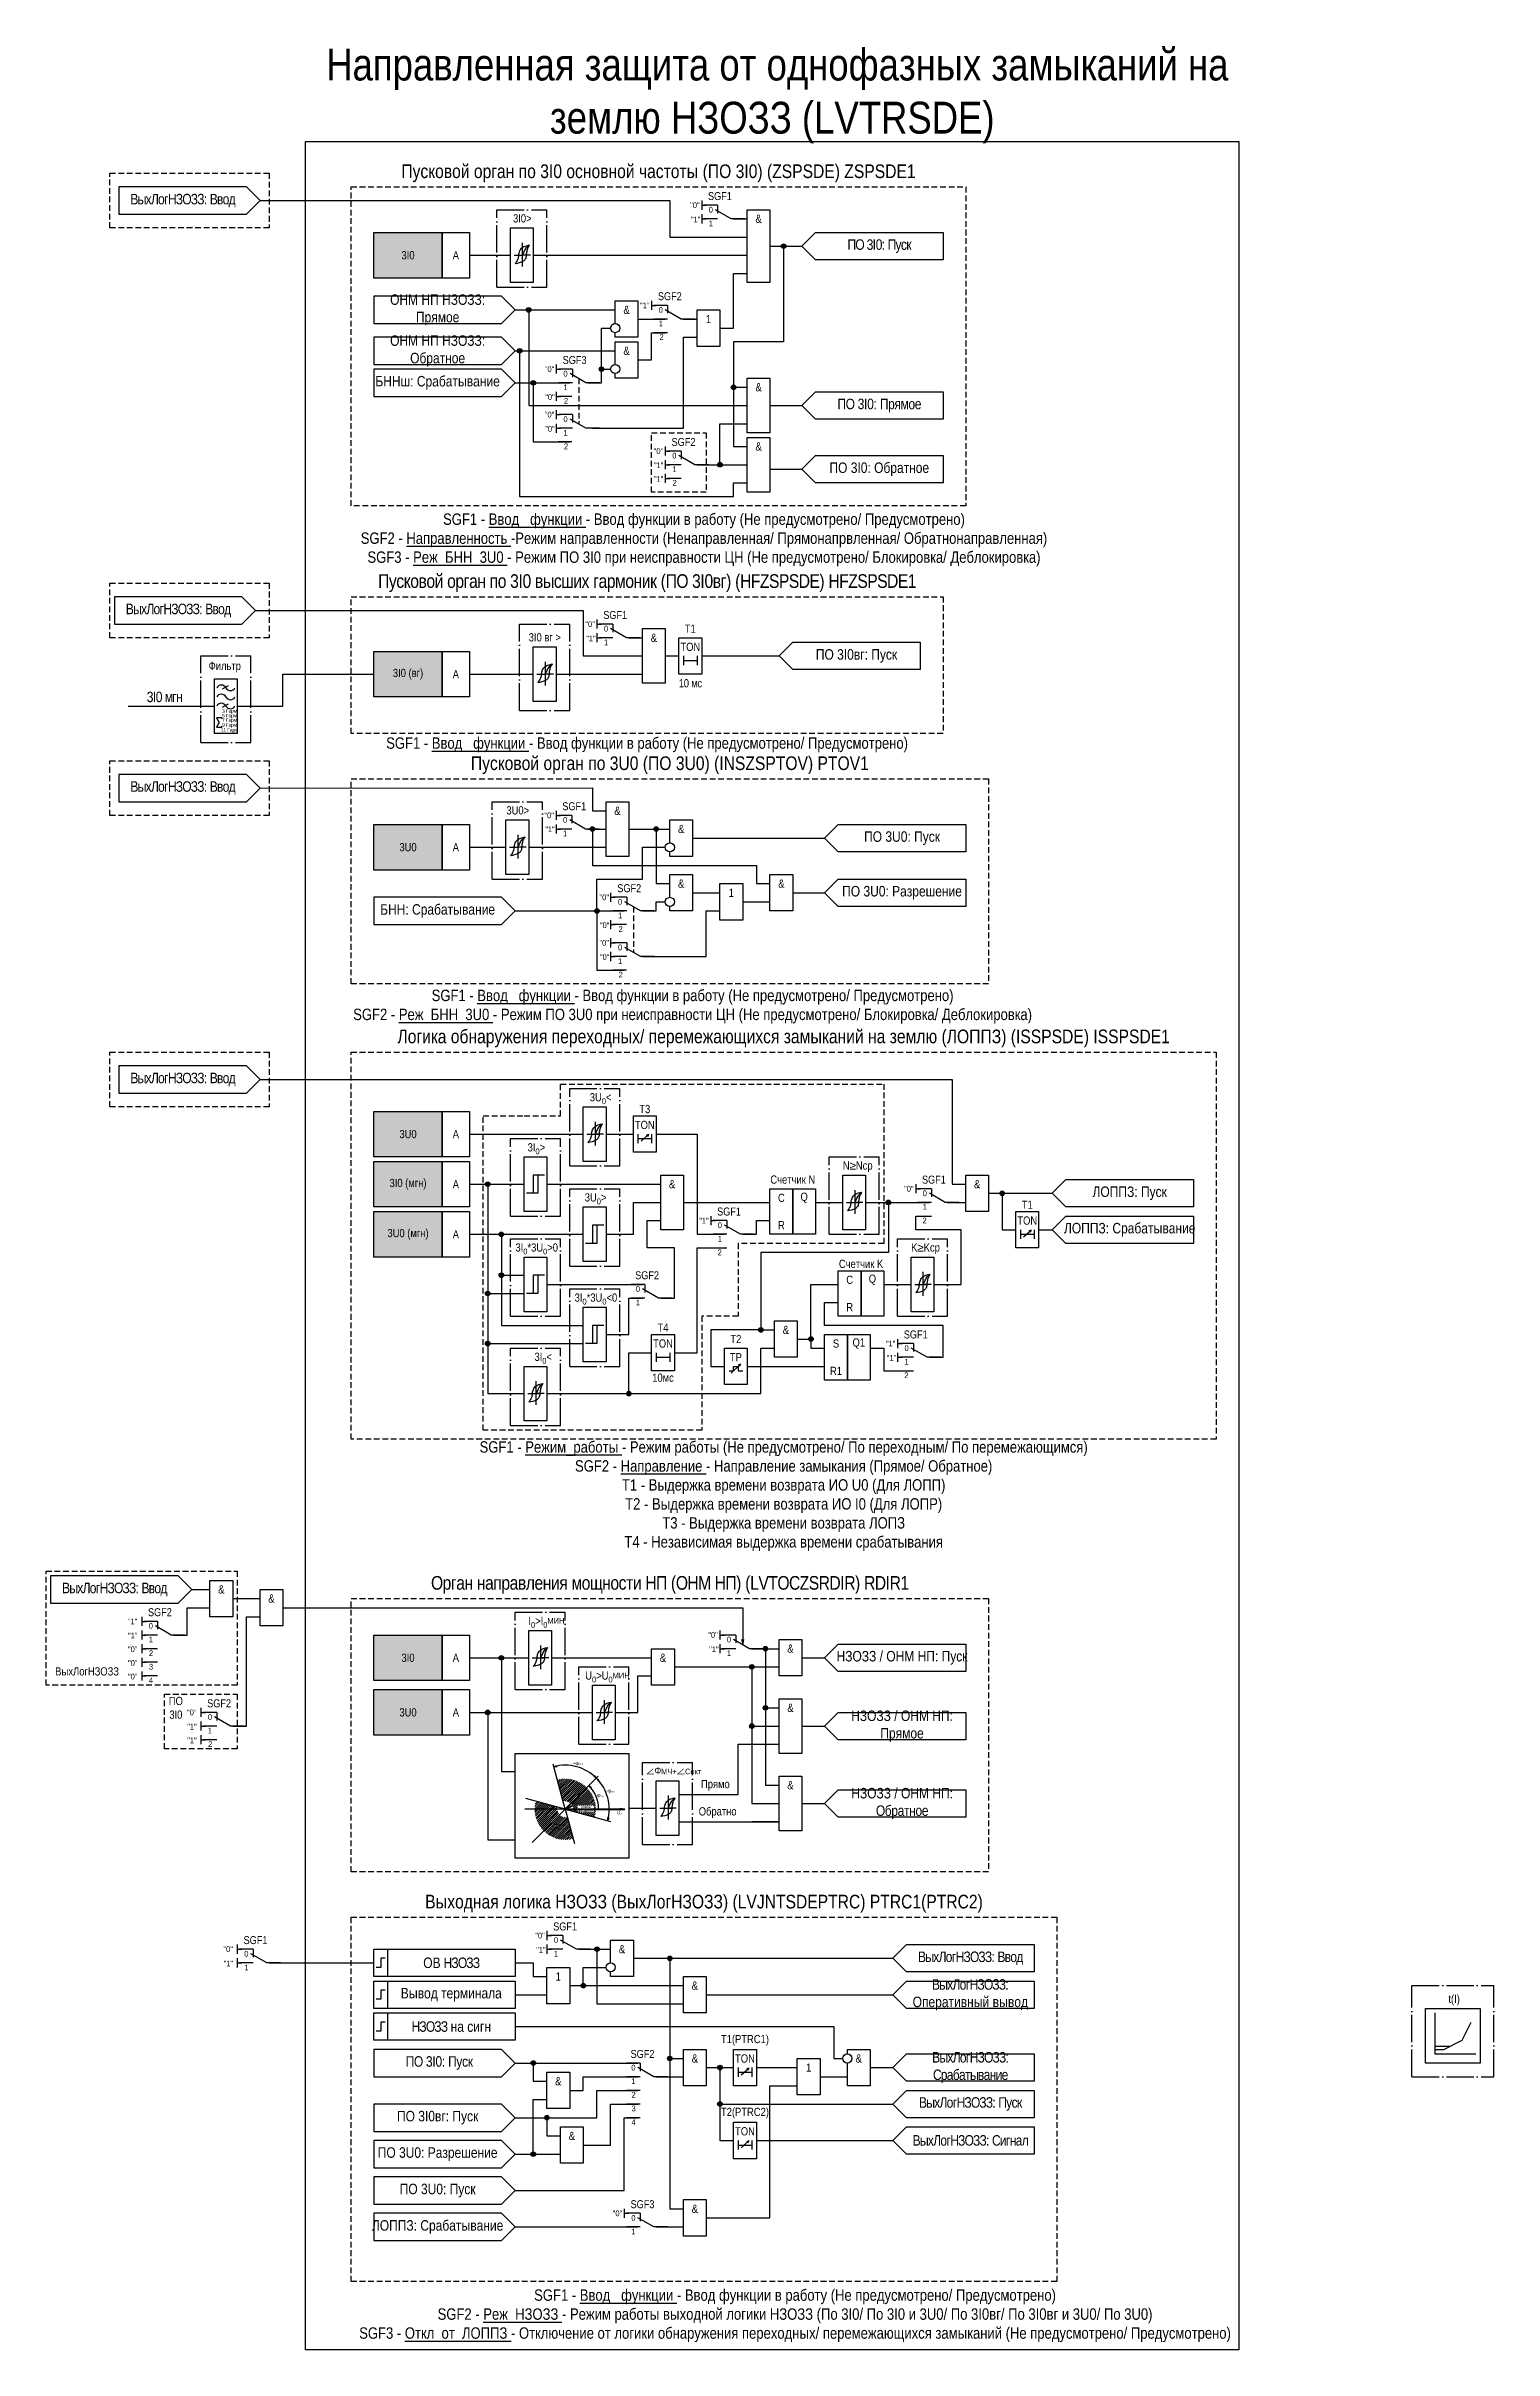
# Model space of a CAD drawing. Header units: millimetres. Extents: x -57 to 1465, y 0 to 506.
# Drawn here: x -57 to 261, y 0 to 506 of the extents above; entities that cross this region are included whole.
import ezdxf
from ezdxf.enums import TextEntityAlignment as Align

# ---------------------------------------------------------------- set-up
doc = ezdxf.new("R2010")
doc.units = ezdxf.units.MM
doc.linetypes.add('ACAD_ISO04W100', pattern=[30, 24, -3, 0, -3])
doc.linetypes.add('штриховая2', pattern=[0.375, 0.25, -0.125])
doc.layers.add('TEXT', color=7, linetype='Continuous', lineweight=25)
doc.layers.add('Основная', color=7, linetype='Continuous')
doc.styles.add('1.8_Gost_RD', font='ARIALN.TTF', dxfattribs={"height": 1.8})
doc.styles.add('2.5_Gost_RD', font='ARIALN.TTF', dxfattribs={"height": 2.5})
doc.styles.add('3.5_Gost_RD', font='ARIALN.TTF', dxfattribs={"height": 3.5})
doc.styles.add('5.0_Gost_RD', font='ARIALN.TTF', dxfattribs={"height": 5})
doc.styles.add('Вывод', font='ARIALN.TTF', dxfattribs={"height": 2.5})
doc.styles.add('Компонент', font='ARIALN.TTF', dxfattribs={"height": 3.5})

msp = doc.modelspace()

# ---------------------------------------------------------------- texts
at = {"color": 30, "ltscale": 100, "attachment_point": 5}
for s, insert, char_height, width, style in [('\\pt70;{\\C3; Направленная защита от однофазных замыканий на землю НЗОЗЗ (LVTRSDE)}', (102.5, 495), 7, 205, '3.5_Gost_RD'), ('Пусковой орган по 3I0 основной частоты (ПО 3I0) (ZSPSDE) {\\C6;ZSPSDE1}', (77.5, 478), 3, 135, '3.5_Gost_RD'), ('SGF1 - {\\LВвод _функции} - Ввод функции в работу (Не предусмотрено/ Предусмотрено)\\PSGF2 - {\\LНаправленность} -Режим направленности (Ненаправленная/ Прямонапрвленная/ Обратнонаправленная)\\PSGF3 - {\\LРеж_БНН_3U0} - Режим ПО 3I0 при неисправности ЦН (Не предусмотрено/ Блокировка/ Деблокировка)', (87.5, 397.5), 2.5, 155, '3.5_Gost_RD'), ('{\\T0.95;Пусковой орган по 3I0 высших гармоник (ПО 3I0вг) (HFZSPSDE) \\C6;HFZSPSDE1}', (75, 388), 3, 130, '3.5_Gost_RD'), ('SGF1 - {\\LВвод _функции} - Ввод функции в работу (Не предусмотрено/ Предусмотрено)', (75, 352.5), 2.5, 130, '3.5_Gost_RD'), ('Пусковой орган по 3U0 (ПО 3U0) (INSZSPTOV) {\\C6;PTOV1}', (80, 348), 3, 140, '3.5_Gost_RD'), ('SGF1 - {\\LВвод _функции} - Ввод функции в работу (Не предусмотрено/ Предусмотрено)\\PSGF2 - {\\LРеж_БНН_3U0} - Режим ПО 3U0 при неисправности ЦН (Не предусмотрено/ Блокировка/ Деблокировка)', (85, 295), 2.5, 150, '3.5_Gost_RD'), ('Логика обнаружения переходных/ перемежающихся замыканий на землю (ЛОППЗ) (ISSPSDE){\\C6; ISSPSDE1}', (105, 288), 3, 190, '3.5_Gost_RD'), ('SGF1 - {\\LРежим_работы} - Режим работы (Не предусмотрено/ По переходным/ По перемежающимся)\\PSGF2 - {\\LНаправление} - Направление замыкания (Прямое/ Обратное)\\PТ1 - Выдержка времени возврата ИО U0 (Для ЛОПП)\\PТ2 - Выдержка времени возврата ИО I0 (Для ЛОПP)\\PТ3 - Выдержка времени возврата ЛОПЗ\\PТ4 - Независимая выдержка времени срабатывания', (105, 187.5), 2.5, 180, '3.5_Gost_RD'), ('\\pt147;{\\T0.95;Орган направления мощности НП (ОНМ НП) (LVTOCZSRDIR) \\C6;RDIR1}', (80, 168), 3, 140, '3.5_Gost_RD'), ('ВыхЛогНЗОЗЗ', (-48, 149), 1.8, 18, '2.5_Gost_RD'), ('ПО 3I0', (-28.5, 141), 1.8, 5, '2.5_Gost_RD'), ('\\pt147;Выходная логика НЗОЗЗ (ВыхЛогНЗОЗЗ) (LVJNTSDEPTRC) {\\C6;PTRC1(PTRC2)}', (87.5, 98), 3, 155, '3.5_Gost_RD'), ('SGF1 - {\\LВвод _функции} - Ввод функции в работу (Не предусмотрено/ Предусмотрено)\\PSGF2 - {\\LРеж_НЗОЗЗ} - Режим работы выходной логики НЗОЗЗ (По 3I0/ По 3I0 и 3U0/ По 3I0вг/ По 3I0вг и 3U0/ По 3U0)\\PSGF3 - {\\LОткл_от_ЛОППЗ} - Отключение от логики обнаружения переходных/ перемежающихся замыканий (Не предусмотрено/ Предусмотрено)', (107.5, 7.5), 2.5, 195, '3.5_Gost_RD')]:
    msp.add_mtext(s, dxfattribs=dict(at, insert=insert, char_height=char_height, width=width, style=style))
at = {"color": 7, "ltscale": 100, "char_height": 1.8, "attachment_point": 1, "style": '1.8_Gost_RD'}
for s, width, insert in [('\\pi3.56371;3I0>', 11, (42, 469)), ('3I0 вг >', 9, (49, 377)), ('\\pi3.10634;3U0>', 11, (41, 339)), ('\\A1;\\pi1.4162;3U{\\H0.7x;\\S^ 0;}<', 8, (61, 276)), ('\\A1;\\pi3.76452;3I{\\H0.7x;\\S^ 0;}>', 11, (45, 265)), ('\\A1;N{\\A0;\\C256;≥Nср}', 8, (118, 261)), ('\\A1;\\pi3.30716;3U{\\H0.7x;\\S^ 0;}>', 11, (58, 254)), ('\\A1;\\pi1.09282;3I{\\H0.7x;\\S^ 0;}*3U{\\H0.7x;\\S^ 0;}>0', 11, (45, 243)), ('\\A1;K{\\A0;\\C256;≥Kср}', 8, (133, 243)), ('\\A1;\\pi1.09282;3I{\\H0.7x;\\S^ 0;}*3U{\\H0.7x;\\S^ 0;}<0', 11, (58, 232)), ('\\A1;\\pi2.26452;3I{\\H0.7x;\\S^ 0;}<', 8, (48, 219)), ('\\A1;\\pi2.35368; I{\\H0.7x;\\S^ 0;}>I{\\H0.7x;\\S^ 0;\\H0.95239x;МИН}', 11, (46, 161)), ('\\A1;\\pi1.4162;U{\\H0.7x;\\S^ 0;}>U{\\H0.7x;\\S^ 0;\\H0.95239x;МИН}', 12.594396, (60, 149)), ('\\pi0.83417;{\\fISOCPEUR|b0|i0|c204|p34;\\H0.66667x;∠\\fArial Narrow|b0|i0|c204|p34;\\H1.31249x;\\C256;Φ\\H0.76191x;\\C7;МЧ+\\fISOCPEUR|b0|i0|c204|p34;∠\\fArial Narrow|b0|i0|c204|p34;Сект}', 11, (74, 128))]:
    msp.add_mtext_dynamic_manual_height_columns(s, width=width, gutter_width=17.5, heights=[0], dxfattribs=dict(at, insert=insert))
at = {"ltscale": 100, "char_height": 1.25, "style": '3.5_Gost_RD'}
for s, insert, attachment_point in [('"1"', (84.6415, 468.4962), 1), ('2', (77.7353, 442.6607), 1), ('"0"', (52.6415, 429.4962), 1), ('2', (56.7353, 428.6607), 1), ('"0"', (52.6415, 422.4962), 1), ('2', (56.7353, 418.6607), 1), ('"1"', (61.6455, 376.4962), 1), ('"1"', (52.64, 334.5625), 1), ('"0"', (64.6415, 313.4962), 1), ('2', (68.7353, 312.6607), 1), ('"0"', (64.6415, 306.4962), 1), ('2', (68.7353, 302.6607), 1), ('2', (136.4093, 248.6607), 3), ('2', (91.4093, 241.6607), 3), ('"1"', (127.6405, 218.4962), 1), ('2', (132.4093, 214.6607), 3), ('"1"', (88.6405, 154.4962), 1), ('"1"', (50.6498, 88.4962), 1), ('2', (71.5907, 56.6607), 1), ('4', (71.5907, 50.6607), 1), ('3', (71.5907, 53.6607), 1)]:
    msp.add_mtext_dynamic_manual_height_columns(s, width=2, gutter_width=17.5, heights=[0], dxfattribs=dict(at, insert=insert, attachment_point=attachment_point))
at = {"ltscale": 100, "char_height": 1.8, "attachment_point": 5}
for s, insert, width, style in [('&', (99.5, 468), 5, '2.5_Gost_RD'), ('3I0', (22.5, 460), 15, '1.8_Gost_RD'), ('А', (33, 460), 6, '1.8_Gost_RD'), ('&', (70.5, 448), 5, '2.5_Gost_RD'), ('1', (88.5, 446), 5, '2.5_Gost_RD'), ('&', (70.5, 439), 5, '2.5_Gost_RD'), ('&', (76.5, 376), 5, '2.5_Gost_RD'), ('TON', (84.5, 374), 5, '2.5_Gost_RD'), ('T1', (84.5, 378), 5, '2.5_Gost_RD'), ('3I0 (вг)', (22.5, 368), 15, '1.8_Gost_RD'), ('А', (33, 368), 6, '1.8_Gost_RD'), ('{\\T0.95;10 мс}', (84.5, 366), 5, '2.5_Gost_RD'), ('&', (68.5, 338), 5, '2.5_Gost_RD'), ('&', (82.5, 334), 5, '2.5_Gost_RD'), ('3U0', (22.5, 330), 15, '1.8_Gost_RD'), ('А', (33, 330), 6, '1.8_Gost_RD'), ('&', (82.5, 322), 5, '2.5_Gost_RD'), ('1', (93.5, 320), 5, '2.5_Gost_RD'), ('&', (104.5, 322), 5, '2.5_Gost_RD'), ('TON', (74.5, 269), 5, '2.5_Gost_RD'), ('3U0', (22.5, 267), 15, '1.8_Gost_RD'), ('А', (33, 267), 6, '1.8_Gost_RD'), ('3I0 (мгн)', (22.5, 256), 15, '1.8_Gost_RD'), ('А', (33, 256), 6, '1.8_Gost_RD'), ('&', (80.5, 256), 5, '2.5_Gost_RD'), ('C', (104.5, 253), 5, '2.5_Gost_RD'), ('Q', (109.5, 253), 5, '2.5_Gost_RD'), ('&', (147.5, 256), 5, '2.5_Gost_RD'), ('TON', (158.5, 248), 5, '2.5_Gost_RD'), ('3U0 (мгн)', (22.5, 245), 15, '1.8_Gost_RD'), ('А', (33, 245), 6, '1.8_Gost_RD'), ('R', (104.5, 247), 5, '2.5_Gost_RD'), ('C', (119.5, 235), 5, '2.5_Gost_RD'), ('Q', (124.5, 235), 5, '2.5_Gost_RD'), ('R', (119.5, 229), 5, '2.5_Gost_RD'), ('&', (105.5, 224), 5, '2.5_Gost_RD'), ('TON', (78.5, 221), 5, '2.5_Gost_RD'), ('TP', (94.5, 218), 5, '2.5_Gost_RD'), ('S', (116.5, 221), 5, '2.5_Gost_RD'), ('Q1', (121.5, 221), 5, '2.5_Gost_RD'), ('10мс', (78.5, 213.5), 5, '2.5_Gost_RD'), ('R1', (116.5, 215), 5, '2.5_Gost_RD'), ('3I0', (22.5, 152), 15, '1.8_Gost_RD'), ('А', (33, 152), 6, '1.8_Gost_RD'), ('&', (78.5, 152), 5, '2.5_Gost_RD'), ('&', (106.5, 154), 5, '2.5_Gost_RD'), ('&', (106.5, 141), 5, '2.5_Gost_RD'), ('3U0', (22.5, 140), 15, '1.8_Gost_RD'), ('А', (33, 140), 6, '1.8_Gost_RD'), ('Прямо', (90, 124), 5, '2.5_Gost_RD'), ('&', (106.5, 124), 5, '2.5_Gost_RD'), ('Обратно', (90.5, 118), 5, '2.5_Gost_RD'), ('&', (69.5, 88), 5, '2.5_Gost_RD'), ('1', (55.5, 82), 5, '2.5_Gost_RD'), ('&', (85.5, 80), 5, '2.5_Gost_RD'), ('T1{\\C6;(PTRC1)}', (96.5, 68), 5, '2.5_Gost_RD'), ('&', (85.5, 64), 5, '2.5_Gost_RD'), ('TON', (96.5, 64), 5, '2.5_Gost_RD'), ('1', (110.5, 62), 5, '2.5_Gost_RD'), ('&', (121.5, 64), 5, '2.5_Gost_RD'), ('&', (55.5, 59), 5, '2.5_Gost_RD'), ('T2{\\C6;(PTRC2)}', (96.5, 52), 5, '2.5_Gost_RD'), ('&', (58.5, 47), 5, '2.5_Gost_RD'), ('TON', (96.5, 48), 5, '2.5_Gost_RD'), ('&', (85.5, 31), 5, '2.5_Gost_RD')]:
    msp.add_mtext(s, dxfattribs=dict(at, insert=insert, width=width, style=style))
at = {"color": 6, "ltscale": 100, "char_height": 1.8, "width": 5, "attachment_point": 5, "style": '2.5_Gost_RD'}
for insert in [(99.5, 431), (99.5, 418), (-18.5, 167), (-7.5, 165)]:
    msp.add_mtext('&', dxfattribs=dict(at, insert=insert))
at = {"color": 6, "ltscale": 100, "char_height": 1.25, "attachment_point": 1, "style": '3.5_Gost_RD'}
for s, insert in [('"1"', (76.5, 414.4962)), ('"1"', (76.5, 411.4962)), ('2', (80.5907, 410.6607)), ('"1"', (-39, 157.4962)), ('"0"', (-39, 154.4962)), ('2', (-34.4093, 153.6607)), ('"0"', (-39, 151.4962)), ('"0"', (-39, 148.4962)), ('4', (-34.4093, 147.6607)), ('3', (-34.4093, 150.6607)), ('"1"', (-26, 137.4962)), ('"1"', (-26, 134.4962)), ('2', (-21.4093, 133.6607)), ('"1"', (-18, 85.4962))]:
    msp.add_mtext_dynamic_manual_height_columns(s, width=2, gutter_width=17.5, heights=[0], dxfattribs=dict(at, insert=insert))
at = {"color": 5, "ltscale": 100, "attachment_point": 5}
for s, insert, char_height, width, style in [('Фильтр', (-17.75, 369.5574), 1.8, 6.5, '1.8_Gost_RD'), ('3 Гарм', (-16.6948, 359.799), 0.75, 3.039315, '2.5_Gost_RD'), ('5 Гарм', (-16.6948, 358.7975), 0.75, 3.039315, '2.5_Gost_RD'), ('11 Гарм', (-16.6948, 355.6801), 0.75, 4.264146, '2.5_Gost_RD'), ('9 Гарм', (-16.6948, 356.7483), 0.75, 3.039315, '2.5_Gost_RD'), ('7 Гарм', (-16.6948, 357.8268), 0.75, 3.039315, '2.5_Gost_RD')]:
    msp.add_mtext(s, dxfattribs=dict(at, insert=insert, char_height=char_height, width=width, style=style))
at = {"color": 3, "ltscale": 100, "char_height": 1.8, "width": 5, "attachment_point": 5, "style": '2.5_Gost_RD'}
for s, insert in [('T3', (74.5, 272.5)), ('T1', (158.5, 251.5)), ('T4', (78.5, 224.5)), ('T2', (94.5, 222))]:
    msp.add_mtext(s, dxfattribs=dict(at, insert=insert))
at = {"char_height": 0.5, "attachment_point": 5, "style": '5.0_Gost_RD'}
for s, insert, width in [('{\\H1.6x;+\\fArial Narrow|b0|i0|c161|p34;φ\\fArial Narrow|b0|i0|c204|p34;\\H0.4375x;сект}', (59.7824, 128.7473), 11.2), ('{\\H1.6x;I\\H0.4375x;0}', (61.2295, 121.7334), 11.2), ('{\\fArial Narrow|b0|i0|c161|p34;\\H1.6x;φ\\fArial Narrow|b0|i0|c204|p34;\\H0.4375x;м.ч.}', (64.8295, 121.7334), 11.2), ('{\\H1.6x;-\\fArial Narrow|b0|i0|c161|p34;φ\\fArial Narrow|b0|i0|c204|p34;\\H0.4375x;сект}', (67.0554, 122.708), 11.2), ('\\A1;{\\H1.6x;I\\A0;\\H0.4375x;0\\A1;мин}', (59.5039, 120.0673), 11.2), ('Прямое направление', (61.4952, 118.7382), 4.057244), ('{\\H1.6x;U\\H0.4375x;0}', (68.8939, 118.0359), 11.2), ('Обратное направление', (55.6597, 114.883), 4.057244)]:
    msp.add_mtext(s, dxfattribs=dict(at, insert=insert, width=width))
at = {"layer": 'TEXT', "ltscale": 100, "attachment_point": 5, "style": '2.5_Gost_RD'}
for s, insert, char_height, width in [('\\A1;{\\T0.9;ВыхЛогНЗОЗЗ: Ввод}', (-27, 472), 2.3, 28), ('{\\T0.9;ПО 3I0: Пуск}', (126, 462), 2.3, 28), ('ОНМ НП НЗОЗЗ: Прямое', (29, 448), 2.3, 28), ('ОНМ НП НЗОЗЗ: Обратное', (29, 439), 2.3, 28), ('БННш: Срабатывание', (29, 432), 2.3, 28), ('\\A1;{\\T0.9;ВыхЛогНЗОЗЗ: Ввод}', (-28, 382), 2.3, 28), ('ПО 3I0вг: Пуск', (121, 372), 2.3, 28), ('\\A1;{\\T0.9;ВыхЛогНЗОЗЗ: Ввод}', (-27, 343), 2.3, 28), ('ПО 3U0: Пуск', (131, 332), 2.3, 28), ('ПО 3U0: Разрешение', (131, 320), 2.3, 28), ('БНН: Срабатывание', (29, 316), 2.3, 28), ('\\A1;{\\T0.9;ВыхЛогНЗОЗЗ: Ввод}', (-27, 279), 2.3, 28), ('Счетчик N', (107, 257), 1.8, 10), ('ЛОППЗ: Пуск', (181, 254), 2.3, 28), ('ЛОППЗ: Срабатывание', (181, 246), 2.3, 28), ('Счетчик K', (122, 238.5), 1.8, 10), ('\\A1;{\\T0.9;ВыхЛогНЗОЗЗ: Ввод}', (-42, 167), 2.3, 28), ('{\\T0.95; ПО 3I0: Пуск}', (29, 63), 2.3, 28), ('ПО 3I0вг: Пуск', (29, 51), 2.3, 28), ('ПО 3U0: Разрешение', (29, 43), 2.3, 28), ('ПО 3U0: Пуск', (29, 35), 2.3, 28), ('ЛОППЗ: Срабатывание', (29, 27), 2.3, 28)]:
    msp.add_mtext(s, dxfattribs=dict(at, insert=insert, char_height=char_height, width=width))
at = {"layer": 'TEXT', "color": 6, "ltscale": 100, "char_height": 2.3, "width": 28, "attachment_point": 5, "style": '2.5_Gost_RD'}
for s, insert in [('{\\T0.95;ПО 3I0: Прямое}', (126, 427)), ('ПО 3I0: Обратное', (126, 413))]:
    msp.add_mtext(s, dxfattribs=dict(at, insert=insert))
at = {"layer": 'TEXT', "color": 5, "ltscale": 100, "insert": (-31, 363), "char_height": 2.3, "width": 16, "attachment_point": 5, "style": '2.5_Gost_RD'}
msp.add_mtext('\\A1;{\\T0.9;3I0 мгн}', dxfattribs=at)
at = {"layer": 'TEXT', "color": 0, "ltscale": 100, "char_height": 2.3, "width": 28, "attachment_point": 5, "style": '2.5_Gost_RD'}
for s, insert in [('{\\C256;НЗОЗЗ / ОНМ НП: Пуск }', (131, 152)), ('{\\C256;НЗОЗЗ / ОНМ НП: Прямое}', (131, 137)), ('{\\C256;НЗОЗЗ / ОНМ НП\\T0.95;: Обратное}', (131, 120)), ('{\\C256;ОВ\\A1;\\T0.9; НЗОЗЗ}', (32, 85)), ('\\A1;{\\T0.9;\\C256;ВыхЛогНЗОЗЗ: Ввод }', (146, 86)), ('\\A1;{\\T0.9;\\C256;ВыхЛогНЗОЗЗ\\T1;: Оперативный вывод}', (146, 78)), ('{\\C256;Вывод терминала}', (32, 78)), ('\\A1;{\\T0.9;\\C256;НЗОЗЗ\\A0;\\T1; на сигн}', (32, 71)), ('\\A1;{\\T0.9;\\C256;ВыхЛогНЗОЗЗ: Срабатывание }', (146, 62)), ('\\A1;{\\T0.9;\\C256;ВыхЛогНЗОЗЗ: Пуск }', (146, 54)), ('\\A1;{\\T0.9;\\C256;ВыхЛогНЗОЗЗ: Сигнал}', (146, 46))]:
    msp.add_mtext(s, dxfattribs=dict(at, insert=insert))
at = {"layer": 'Основная', "color": 7, "ltscale": 100, "insert": (251, 78), "char_height": 1.8, "attachment_point": 1, "style": '1.8_Gost_RD'}
msp.add_mtext_dynamic_manual_height_columns('t(I)', width=4, gutter_width=17.5, heights=[0], dxfattribs=at)

# ---------------------------------------------------------------- blocks, each defined once
blk = doc.blocks.new('*U93')
at = {"layer": 'Основная', "linetype": 'ACAD_ISO04W100', "ltscale": 0.25}
for p, q in [((0, 0), (11, 0)), ((0, -19), (0, 0)), ((11, -19), (11, 0)), ((0, -19), (11, -19))]:
    blk.add_line(p, q, dxfattribs=at)
at = {"layer": 'Основная', "style": 'Компонент'}
blk.add_attdef('ОУ', text='', height=3.5, dxfattribs=at).set_placement((13, -2), align=Align.MIDDLE_CENTER)
blk = doc.blocks.new('*U72')
at = {"layer": 'Основная', "linetype": 'ACAD_ISO04W100', "ltscale": 0.25}
for p, q in [((0, 0), (11, 0)), ((0, -19), (0, 0)), ((11, -19), (11, 0)), ((0, -19), (11, -19))]:
    blk.add_line(p, q, dxfattribs=at)
at = {"layer": 'Основная', "style": 'Компонент'}
blk.add_attdef('ОУ', text='', height=3.5, dxfattribs=at).set_placement((11, 0), align=Align.MIDDLE_CENTER)
blk = doc.blocks.new('*U94')
at = {"layer": 'Основная', "linetype": 'ACAD_ISO04W100', "ltscale": 0.25}
for p, q in [((0, 0), (11, 0)), ((0, -17), (0, 0)), ((11, -17), (11, 0)), ((0, -17), (11, -17))]:
    blk.add_line(p, q, dxfattribs=at)
at = {"layer": 'Основная', "style": 'Компонент'}
blk.add_attdef('ОУ', text='', height=3.5, dxfattribs=at).set_placement((11, 0), align=Align.MIDDLE_CENTER)
blk = doc.blocks.new('Точка')
at = {"ltscale": 100}
h = blk.add_hatch(color=256, dxfattribs=at)
h.dxf.hatch_style = 1
edge = h.paths.add_edge_path()
edge.add_arc((0, 0), 0.5, 0, 360)
blk.add_circle((0, 0), 0.5, dxfattribs=at)
blk = doc.blocks.new('*U71')
at = {"layer": 'Основная', "linetype": 'ACAD_ISO04W100', "ltscale": 0.25}
for p, q in [((0, 0), (11, 0)), ((0, -18), (0, 0)), ((11, -18), (11, 0)), ((0, -18), (11, -18))]:
    blk.add_line(p, q, dxfattribs=at)
at = {"layer": 'Основная', "style": 'Компонент'}
blk.add_attdef('ОУ', text='', height=3.5, dxfattribs=at).set_placement((11, 0), align=Align.MIDDLE_CENTER)
blk = doc.blocks.new('*U81')
at = {"layer": 'Основная', "color": 0}
blk.add_line((0, 0), (7, 4), dxfattribs=at)
at = {"layer": 'Основная', "ltscale": 0.35}
blk.add_line((6, 6), (6, 2.5), dxfattribs=at)
blk = doc.blocks.new('*U92')
at = {"layer": 'Основная', "color": 0}
for p, q in [((-3, 6), (-9, 6)), ((-3, 0), (-9, 0)), ((9, 0), (3, 0))]:
    blk.add_line(p, q, dxfattribs=at)
at = {"layer": 'Основная', "ltscale": 0.25, "xscale": -1}
blk.add_blockref('*U81', (3, 0), dxfattribs=at)
at = {"layer": 'Основная'}
for tag, height, style, p in [('ОУ', 3.5, 'Компонент', (-2, 10)), ('В1', 2.5, 'Вывод', (-13, 6)), ('В2', 2.5, 'Вывод', (-6, 4)), ('В3', 2.5, 'Вывод', (-6, -2))]:
    blk.add_attdef(tag, text='', height=height, dxfattribs=dict(at, style=style)).set_placement(p, align=Align.MIDDLE_CENTER)
blk = doc.blocks.new('*U83')
at = {"layer": 'Основная', "color": 0}
for p, q in [((-3, 6), (-9, 6)), ((-3, 0), (-9, 0)), ((9, 0), (3, 0))]:
    blk.add_line(p, q, dxfattribs=at)
at = {"layer": 'Основная', "ltscale": 0.25, "xscale": -1}
blk.add_blockref('*U81', (3, 0), dxfattribs=at)
at = {"layer": 'Основная'}
for tag, height, style, p in [('ОУ', 3.5, 'Компонент', (-2, 10)), ('В1', 2.5, 'Вывод', (-14, 6)), ('В2', 2.5, 'Вывод', (-6, 4)), ('В3', 2.5, 'Вывод', (-6, -2))]:
    blk.add_attdef(tag, text='', height=height, dxfattribs=dict(at, style=style)).set_placement(p, align=Align.MIDDLE_CENTER)
blk = doc.blocks.new('*U70')
at = {"layer": 'Основная', "linetype": 'ACAD_ISO04W100', "ltscale": 0.25}
for p, q in [((0, 0), (11, 0)), ((0, -17), (0, 0)), ((11, -17), (11, 0)), ((0, -17), (11, -17))]:
    blk.add_line(p, q, dxfattribs=at)
at = {"layer": 'Основная', "style": 'Компонент'}
blk.add_attdef('ОУ', text='', height=3.5, dxfattribs=at).set_placement((11, 0), align=Align.MIDDLE_CENTER)
blk = doc.blocks.new('*U95')
at = {"layer": 'Основная', "color": 0}
for p, q in [((-3, 6), (-9, 6)), ((-3, 0), (-9, 0)), ((9, 0), (3, 0))]:
    blk.add_line(p, q, dxfattribs=at)
at = {"layer": 'Основная', "ltscale": 0.25, "xscale": -1}
blk.add_blockref('*U81', (3, 0), dxfattribs=at)
at = {"layer": 'Основная'}
for tag, height, style, p in [('ОУ', 3.5, 'Компонент', (-2, 10)), ('В1', 2.5, 'Вывод', (-13, 6)), ('В2', 2.5, 'Вывод', (-6, 4)), ('В3', 2.5, 'Вывод', (-6, -2))]:
    blk.add_attdef(tag, text='', height=height, dxfattribs=dict(at, style=style)).set_placement(p, align=Align.MIDDLE_CENTER)
blk = doc.blocks.new('*U96')
at = {"layer": 'Основная', "linetype": 'ACAD_ISO04W100', "ltscale": 0.25}
for p, q in [((0, 0), (18, 0)), ((0, -20), (0, 0)), ((18, -20), (18, 0)), ((0, -20), (18, -20))]:
    blk.add_line(p, q, dxfattribs=at)
at = {"layer": 'Основная', "style": 'Компонент'}
blk.add_attdef('ОУ', text='', height=3.5, dxfattribs=at).set_placement((18, 0), align=Align.MIDDLE_CENTER)

# ---------------------------------------------------------------- hatches: boundary and pattern name
at = {"ltscale": 100, "true_color": 0xf7941d}
h = msp.add_hatch(color=30, dxfattribs=at)
h.dxf.hatch_style = 1
h.paths.add_polyline_path([(15, 465), (30, 465), (30, 455), (15, 455)])
h = msp.add_hatch(color=30, dxfattribs=at)
h.dxf.hatch_style = 1
h.paths.add_polyline_path([(15, 373), (30, 373), (30, 363), (15, 363)])
h = msp.add_hatch(color=30, dxfattribs=at)
h.dxf.hatch_style = 1
h.paths.add_polyline_path([(15, 335), (30, 335), (30, 325), (15, 325)])
h = msp.add_hatch(color=30, dxfattribs=at)
h.dxf.hatch_style = 1
h.paths.add_polyline_path([(15, 272), (30, 272), (30, 262), (15, 262)])
h = msp.add_hatch(color=30, dxfattribs=at)
h.dxf.hatch_style = 1
h.paths.add_polyline_path([(15, 261), (30, 261), (30, 251), (15, 251)])
h = msp.add_hatch(color=30, dxfattribs=at)
h.dxf.hatch_style = 1
h.paths.add_polyline_path([(15, 250), (30, 250), (30, 240), (15, 240)])
h = msp.add_hatch(color=30, dxfattribs=at)
h.dxf.hatch_style = 1
h.paths.add_polyline_path([(15, 157), (30, 157), (30, 147), (15, 147)])
h = msp.add_hatch(color=30, dxfattribs=at)
h.dxf.hatch_style = 1
h.paths.add_polyline_path([(15, 145), (30, 145), (30, 135), (15, 135)])
at = {"ltscale": 100}
h = msp.add_hatch(color=256, dxfattribs=at)
h.dxf.hatch_style = 1
h.paths.add_polyline_path([(54.5257, 128.0776), (55.2267, 128.1181, -0.30517304), (55.1188, 128.2178)])
h.paths.add_polyline_path([(54.5257, 128.0776), (55.1188, 128.2178, -0.30517304), (55.1706, 128.3554)])
h = msp.add_hatch(dxfattribs=at)
h.set_pattern_fill('ANSI31', color=256, scale=0.1)
h.set_pattern_definition([(45, (-194.7705, 197.0334), (-0.2245064, 0.2245064), [])])
h.paths.add_polyline_path([(55.2996, 125.1895), (56.5728, 120.4379, -0.49314543), (58.7941, 118.7334, -0.06554346), (58.734, 118.2767), (63.4856, 117.0035, 0.06554346), (63.7134, 118.7334, 0.49314543)])
h.paths.add_polyline_path([(58.9777, 120.5367), (60.0036, 120.5367), (60.0036, 119.5951), (58.9777, 119.5951)], flags=0)
h.paths.add_polyline_path([(60.8933, 122.2001), (61.5109, 122.2001), (61.5109, 121.1853), (60.8933, 121.1853)], flags=0)
h.paths.add_polyline_path([(59.7, 119.5323), (63.3952, 119.5323), (63.3952, 118.0677), (59.7, 118.0677)], flags=16)
h.paths.add_polyline_path([(55.2649, 118.7334, -0.06554346), (55.325, 119.1901), (50.5734, 120.4633, 0.06554346), (50.3456, 118.7334, 0.49314543), (58.7594, 112.2773), (57.4862, 117.0289, -0.49314543)])
h.paths.add_polyline_path([(53.8314, 115.7373), (57.4999, 115.7373), (57.4999, 114.1043), (53.8314, 114.1043)], flags=0)
h.paths.add_polyline_path([(58.8606, 119.3071), (60.0867, 119.3071), (60.0867, 120.8226), (58.8606, 120.8226)], flags=24)
h.paths.add_polyline_path([(59.6168, 117.8689), (63.3607, 117.8689), (63.3607, 119.7432), (59.6168, 119.7432)], flags=25)
h.paths.add_polyline_path([(60.7993, 120.9732), (61.5724, 120.9732), (61.5724, 122.4887), (60.7993, 122.4887)], flags=24)
h.paths.add_polyline_path([(53.7813, 114.0079), (57.5252, 114.0079), (57.5252, 115.8822), (53.7813, 115.8822)], flags=24)
h = msp.add_hatch(color=256, dxfattribs=at)
h.dxf.hatch_style = 1
h.paths.add_polyline_path([(60.6357, 122.3397), (59.7736, 121.7359, -0.30517304), (59.9898, 121.6937)])
h.paths.add_polyline_path([(60.6357, 122.3397), (59.9898, 121.6937, -0.30517304), (60.032, 121.4775)])
h = msp.add_hatch(color=256, dxfattribs=at)
h.dxf.hatch_style = 1
h.paths.add_polyline_path([(62.2178, 123.9217), (62.5955, 123.3298, -0.30517304), (62.6298, 123.4727)])
h.paths.add_polyline_path([(62.2178, 123.9217), (62.6298, 123.4727, -0.30517304), (62.7751, 123.4947)])
h = msp.add_hatch(color=256, dxfattribs=at)
h.dxf.hatch_style = 1
h.paths.add_polyline_path([(63.8699, 125.5738), (63.4519, 126.138, -0.30517304), (63.4276, 125.9931)])
h.paths.add_polyline_path([(63.8699, 125.5738), (63.4276, 125.9931, -0.30517304), (63.2842, 125.961)])
h = msp.add_hatch(color=256, dxfattribs=at)
h.dxf.hatch_style = 1
h.paths.add_polyline_path([(63.8699, 125.5738), (64.2549, 124.9867, -0.30517304), (64.2875, 125.13)])
h.paths.add_polyline_path([(63.8699, 125.5738), (64.2875, 125.13, -0.30517304), (64.4325, 125.1538)])
h = msp.add_hatch(color=256, dxfattribs=at)
h.dxf.hatch_style = 1
h.paths.add_polyline_path([(58.6182, 119.5014), (58.0474, 119.0926, 0.30517304), (58.0687, 119.238)])
h.paths.add_polyline_path([(58.6182, 119.5014), (58.0687, 119.238, 0.30517304), (57.942, 119.3125)])
h = msp.add_hatch(color=256, dxfattribs=at)
h.dxf.hatch_style = 1
h.paths.add_polyline_path([(66.3737, 116.2296), (66.6518, 116.8744, -0.30517304), (66.5142, 116.8226)])
h.paths.add_polyline_path([(66.3737, 116.2296), (66.5142, 116.8226, -0.30517304), (66.4145, 116.9306)])
h = msp.add_hatch(color=256, dxfattribs=at)
h.dxf.hatch_style = 1
h.paths.add_polyline_path([(70.0859, 118.7334), (69.0494, 118.9162, -0.30517304), (69.1724, 118.7334)])
h.paths.add_polyline_path([(70.0859, 118.7334), (69.1724, 118.7334, -0.30517304), (69.0494, 118.5506)])

# ---------------------------------------------------------------- linework, layer by layer
for p, q in [((87, 472), (87, 470)), ((87, 471), (88, 471)), ((87, 469), (87, 467)), ((87, 468), (88, 468)), ((76, 450), (76, 448)), ((76, 449), (77, 449)), ((79.5, 443), (76.5, 443)), ((55, 436), (55, 434)), ((55, 435), (56, 435)), ((55, 430), (55, 428)), ((55, 429), (56, 429)), ((55, 426), (55, 424)), ((55, 425), (56, 425)), ((58.5, 429), (55.5, 429)), ((55, 423), (55, 421)), ((55, 422), (56, 422)), ((58.5, 419), (55.5, 419)), ((64, 380), (64, 378)), ((64, 379), (65, 379)), ((64, 377), (64, 375)), ((64, 376), (65, 376)), ((55, 338), (55, 336)), ((55, 337), (56, 337)), ((55, 335), (55, 333)), ((55, 334), (56, 334)), ((67, 320), (67, 318)), ((67, 319), (68, 319)), ((67, 314), (67, 312)), ((67, 313), (68, 313)), ((67, 310), (67, 308)), ((67, 309), (68, 309)), ((70.5, 313), (67.5, 313)), ((67, 307), (67, 305)), ((67, 306), (68, 306)), ((70.5, 303), (67.5, 303)), ((134, 256), (134, 254)), ((134, 255), (135, 255)), ((89, 249), (89, 247)), ((89, 248), (90, 248)), ((134.5, 249), (137.5, 249)), ((89.5, 242), (92.5, 242)), ((130, 222), (130, 220)), ((130, 221), (131, 221)), ((130, 219), (130, 217)), ((130, 218), (131, 218)), ((93.5, 214.5), (95.5, 216.5)), ((95.5, 216.5), (94.9915, 216.2478)), ((95.5, 216.5), (95.2602, 216.0192)), ((130.5, 215), (133.5, 215)), ((91, 158), (91, 156)), ((91, 157), (92, 157)), ((91, 155), (91, 153)), ((91, 154), (92, 154)), ((109, 152), (114, 152)), ((81, 150), (104, 150)), ((98, 150), (98, 120)), ((98, 137), (104, 137)), ((109, 137), (114, 137)), ((57.0295, 118.7334), (54.3708, 128.6557)), ((54.5257, 128.0776), (55.1706, 128.3554)), ((54.5257, 128.0776), (55.2267, 128.1181)), ((57.0295, 118.7334), (64.2931, 125.997)), ((60.6357, 122.3397), (59.7736, 121.7359)), ((60.6357, 122.3397), (60.032, 121.4775)), ((62.2178, 123.9217), (62.7751, 123.4947)), ((62.2178, 123.9217), (62.5955, 123.3298)), ((63.8699, 125.5738), (63.2842, 125.961)), ((63.8699, 125.5738), (63.4519, 126.138)), ((63.8699, 125.5738), (64.4325, 125.1538)), ((63.8699, 125.5738), (64.2549, 124.9867)), ((57.0295, 118.7334), (48.1295, 118.7334)), ((57.0295, 118.7334), (48.3404, 121.0616)), ((57.0295, 118.7334), (49.7659, 111.4698)), ((57.0295, 118.7334), (58.6182, 119.5014)), ((57.0295, 118.7334), (66.9518, 116.0747)), ((57.0295, 118.7334), (59.0533, 111.1805)), ((58.6182, 119.5014), (57.942, 119.3125)), ((58.6182, 119.5014), (58.0474, 119.0926)), ((66.3737, 116.2296), (66.4145, 116.9306)), ((66.3737, 116.2296), (66.6518, 116.8744)), ((70.0859, 118.7334), (69.0494, 118.9162)), ((70.0859, 118.7334), (69.0494, 118.5506)), ((98, 120), (104, 120)), ((109, 120), (114, 120)), ((53, 92), (53, 90)), ((53, 91), (54, 91)), ((53, 89), (53, 87)), ((53, 88), (54, 88)), ((88, 78), (129, 78)), ((73.5, 57), (70.5, 57)), ((73.5, 54), (70.5, 54)), ((73.5, 51), (70.5, 51)), ((70, 31), (70, 29)), ((70, 30), (71, 30)), ((77, 27), (83, 27))]:
    msp.add_line(p, q, dxfattribs=at)
for p, q in [((47.6, 462.72), (47.6, 457.52)), ((52.6, 370.72), (52.6, 365.52)), ((46.6, 332.72), (46.6, 327.52)), ((63.6, 269.72), (63.6, 264.52)), ((120.6, 254.72), (120.6, 249.52)), ((135.6, 236.72), (135.6, 231.52)), ((50.6, 212.72), (50.6, 207.52)), ((51.6, 154.72), (51.6, 149.52)), ((65.6, 142.72), (65.6, 137.52)), ((79.6, 121.72), (79.6, 116.52))]:
    msp.add_line(p, q)
at = {"color": 7, "ltscale": 100}
for p, q in [((45.7865, 460.0009), (47.6014, 460.0009)), ((49.4163, 460.0028), (47.6014, 460.0009)), ((50.7865, 368.0009), (52.6014, 368.0009)), ((54.4163, 368.0028), (52.6014, 368.0009)), ((44.7865, 330.0009), (46.6014, 330.0009)), ((48.4163, 330.0028), (46.6014, 330.0009)), ((61.7865, 267.0009), (63.6014, 267.0009)), ((62.8108, 267), (64.491, 267)), ((65.4163, 267.0028), (63.6014, 267.0009)), ((73.6716, 265.4146), (75.3426, 266.9005)), ((75.3426, 266.9005), (74.8206, 266.6777)), ((75.3426, 266.9005), (75.0758, 266.4341)), ((118.7865, 252.0009), (120.6014, 252.0009)), ((119.8108, 252), (121.491, 252)), ((122.4163, 252.0028), (120.6014, 252.0009)), ((157.6716, 244.4146), (159.3426, 245.9005)), ((159.3426, 245.9005), (158.8206, 245.6777)), ((159.3426, 245.9005), (159.0758, 245.4341)), ((133.7865, 234.0009), (135.6014, 234.0009)), ((134.8108, 234), (136.491, 234)), ((137.4163, 234.0028), (135.6014, 234.0009)), ((48.7865, 210.0009), (50.6014, 210.0009)), ((49.8108, 210), (51.491, 210)), ((52.4163, 210.0028), (50.6014, 210.0009)), ((49.7865, 152.0009), (51.6014, 152.0009)), ((50.8108, 152), (52.491, 152)), ((53.4163, 152.0028), (51.6014, 152.0009)), ((63.7865, 140.0009), (65.6014, 140.0009)), ((64.8108, 140), (66.491, 140)), ((67.4163, 140.0028), (65.6014, 140.0009)), ((77.7865, 119.0009), (79.6014, 119.0009)), ((78.8108, 119), (80.491, 119)), ((81.4163, 119.0028), (79.6014, 119.0009)), ((95.6716, 60.4146), (97.3426, 61.9005)), ((97.3426, 61.9005), (96.8206, 61.6777)), ((97.3426, 61.9005), (97.0758, 61.4341)), ((95.6716, 44.4146), (97.3426, 45.9005)), ((97.3426, 45.9005), (96.8206, 45.6777)), ((97.3426, 45.9005), (97.0758, 45.4341))]:
    msp.add_line(p, q, dxfattribs=at)
at = {"color": 6, "ltscale": 100}
for p, q in [((79, 418), (79, 416)), ((79, 417), (80, 417)), ((79, 415), (79, 413)), ((79, 414), (80, 414)), ((79, 412), (79, 410)), ((79, 411), (80, 411)), ((82.5, 411), (79.5, 411)), ((-36, 161), (-36, 159)), ((-36, 160), (-35, 160)), ((-36, 158), (-36, 156)), ((-36, 157), (-35, 157)), ((-36, 155), (-36, 153)), ((-36, 154), (-35, 154)), ((-36, 152), (-36, 150)), ((-32.5, 154), (-35.5, 154)), ((-36, 151), (-35, 151)), ((-36, 149), (-36, 147)), ((-36, 148), (-35, 148)), ((-32.5, 151), (-35.5, 151)), ((-32.5, 148), (-35.5, 148)), ((-23, 141), (-23, 139)), ((-23, 140), (-22, 140)), ((-23, 138), (-23, 136)), ((-23, 137), (-22, 137)), ((-23, 135), (-23, 133)), ((-23, 134), (-22, 134)), ((-19.5, 134), (-22.5, 134)), ((-15, 89), (-15, 87)), ((-15, 88), (-14, 88)), ((-15, 86), (-15, 84)), ((-15, 85), (-14, 85))]:
    msp.add_line(p, q, dxfattribs=at)
at = {"color": 5, "ltscale": 100}
for p, q in [((-18.2141, 364.7896), (-16.941, 365.5087)), ((-18.2141, 360.7896), (-16.941, 361.5087)), ((-18.4014, 358.3991), (-19.6008, 358.3991)), ((-19.6008, 358.3991), (-18.98, 357.3991)), ((-18.98, 357.3991), (-19.6008, 356.3991)), ((-19.6008, 356.3991), (-18.3968, 356.3991)), ((-18.4014, 358.3991), (-18.4014, 358.2076)), ((-18.3968, 356.3991), (-18.3968, 356.6004))]:
    msp.add_line(p, q, dxfattribs=at)
at = {"lineweight": 40, "ltscale": 100}
for p, q in [((57.0295, 118.7334), (60.6357, 122.3397)), ((57, 118.7334), (70.0859, 118.7334))]:
    msp.add_line(p, q, dxfattribs=at)
at = {"color": 3, "ltscale": 100}
msp.add_lwpolyline([(0, 485), (205, 485), (205, 0), (0, 0)], close=True, dxfattribs=at)
at = {"color": 6, "linetype": 'штриховая2', "ltscale": 5}
for points in [[(-43, 478), (-8, 478), (-8, 466), (-43, 466)], [(76, 421), (88, 421), (88, 408), (76, 408)], [(-43, 388), (-8, 388), (-8, 376), (-43, 376)], [(-43, 349), (-8, 349), (-8, 337), (-43, 337)], [(-43, 285), (-8, 285), (-8, 273), (-43, 273)], [(-57, 171), (-15, 171), (-15, 146), (-57, 146)], [(-31, 144), (-15, 144), (-15, 132), (-31, 132)]]:
    msp.add_lwpolyline(points, close=True, dxfattribs=at)
at = {"color": 6, "ltscale": 100}
for points in [[(-10, 472), (-13, 475), (-41, 475), (-41, 469), (-13, 469), (-10, 472)], [(-10, 472), (80, 472), (80, 464), (97, 464)], [(102, 462), (105, 462), (105, 441), (94, 441), (94, 418), (97, 418)], [(102, 462), (105, 462), (105, 441), (94, 441), (94, 431), (97, 431)], [(46, 448), (49, 448), (49, 427), (97, 427)], [(46, 439), (47, 439), (47, 407), (94, 407), (94, 410), (97, 410)], [(102, 427), (109, 427)], [(109, 427), (112, 430), (140, 430), (140, 424), (112, 424), (109, 427)], [(87, 414), (91, 414), (91, 423), (97, 423)], [(109, 413), (112, 416), (140, 416), (140, 410), (112, 410), (109, 413)], [(86, 414), (97, 414)], [(102, 413), (109, 413)], [(-11, 382), (-14, 385), (-42, 385), (-42, 379), (-14, 379), (-11, 382)], [(-11, 382), (61, 382), (61, 372), (74, 372)], [(-10, 343), (-13, 346), (-41, 346), (-41, 340), (-13, 340), (-10, 343)], [(-10, 343), (63, 343.0714), (63, 338), (66, 338)], [(-10, 279), (-13, 282), (-41, 282), (-41, 276), (-13, 276), (-10, 279)], [(-10, 279), (142, 279), (142, 256), (145, 256)], [(-25, 167), (-28, 170), (-56, 170), (-56, 164), (-28, 164), (-25, 167)], [(-25, 167), (-21, 167)], [(-29, 157), (-26, 157), (-26, 163), (-21, 163)], [(-16, 165), (-10, 165)], [(-5, 163), (96, 163), (96, 154.8571)], [(-16, 137), (-13, 137), (-13, 161), (-10, 161)], [(95.7241, 156), (96, 154.8571), (96.2759, 156)], [(-8, 85), (15, 85)]]:
    msp.add_lwpolyline(points, dxfattribs=at)
at = {"linetype": 'штриховая2', "ltscale": 5}
for points in [[(10, 475), (145, 475), (145, 405), (10, 405)], [(10, 385), (140, 385), (140, 355), (10, 355)], [(10, 345), (150, 345), (150, 300), (10, 300)]]:
    msp.add_lwpolyline(points, close=True, dxfattribs=at)
at = {"ltscale": 100}
for points in [[(45, 466), (50, 466), (50, 454), (45, 454)], [(97, 470), (102, 470), (102, 454), (97, 454)], [(15, 465), (30, 465), (30, 455), (15, 455)], [(30, 465), (36, 465), (36, 455), (30, 455)], [(86, 448), (91, 448), (91, 440), (86, 440)], [(74, 378), (79, 378), (79, 366), (74, 366)], [(82, 376), (87, 376), (87, 368), (82, 368)], [(15, 373), (30, 373), (30, 363), (15, 363)], [(30, 373), (36, 373), (36, 363), (30, 363)], [(50, 374), (55, 374), (55, 362), (50, 362)], [(66, 340), (71, 340), (71, 328), (66, 328)], [(15, 335), (30, 335), (30, 325), (15, 325)], [(30, 335), (36, 335), (36, 325), (30, 325)], [(44, 336), (49, 336), (49, 324), (44, 324)], [(102, 324), (107, 324), (107, 316), (102, 316)], [(91, 322), (96, 322), (96, 314), (91, 314)], [(15, 272), (30, 272), (30, 262), (15, 262)], [(30, 272), (36, 272), (36, 262), (30, 262)], [(61, 273), (66, 273), (66, 261), (61, 261)], [(72, 271), (77, 271), (77, 263), (72, 263)], [(15, 261), (30, 261), (30, 251), (15, 251)], [(30, 261), (36, 261), (36, 251), (30, 251)], [(48, 262), (53, 262), (53, 250), (48, 250)], [(78, 258), (83, 258), (83, 246), (78, 246)], [(102, 255), (107, 255), (107, 245), (102, 245)], [(107, 255), (112, 255), (112, 245), (107, 245)], [(118, 258), (123, 258), (123, 246), (118, 246)], [(145, 258), (150, 258), (150, 250), (145, 250)], [(15, 250), (30, 250), (30, 240), (15, 240)], [(30, 250), (36, 250), (36, 240), (30, 240)], [(61, 251), (66, 251), (66, 239), (61, 239)], [(156, 250), (161, 250), (161, 242), (156, 242)], [(48, 240), (53, 240), (53, 228), (48, 228)], [(133, 240), (138, 240), (138, 228), (133, 228)], [(117, 237), (122, 237), (122, 227), (117, 227)], [(122, 237), (127, 237), (127, 227), (122, 227)], [(61, 229), (66, 229), (66, 217), (61, 217)], [(76, 223), (81, 223), (81, 215), (76, 215)], [(103, 226), (108, 226), (108, 218), (103, 218)], [(114, 223), (119, 223), (119, 213), (114, 213)], [(119, 223), (124, 223), (124, 213), (119, 213)], [(92, 220), (97, 220), (97, 212), (92, 212)], [(48, 216), (53, 216), (53, 204), (48, 204)], [(15, 157), (30, 157), (30, 147), (15, 147)], [(30, 157), (36, 157), (36, 147), (30, 147)], [(49, 158), (54, 158), (54, 146), (49, 146)], [(76, 154), (81, 154), (81, 146), (76, 146)], [(104, 156), (109, 156), (109, 148), (104, 148)], [(15, 145), (30, 145), (30, 135), (15, 135)], [(30, 145), (36, 145), (36, 135), (30, 135)], [(63, 146), (68, 146), (68, 134), (63, 134)], [(104, 143), (109, 143), (109, 131), (104, 131)], [(46, 131), (71, 131), (71, 108), (46, 108)], [(77, 125), (82, 125), (82, 113), (77, 113)], [(104, 126), (109, 126), (109, 114), (104, 114)], [(15, 88), (18, 88), (18, 82), (15, 82)], [(15, 88), (46, 88), (46, 82), (15, 82)], [(15, 81), (46, 81), (46, 75), (15, 75)], [(15, 81), (18, 81), (18, 75), (15, 75)], [(53, 84), (58, 84), (58, 76), (53, 76)], [(83, 82), (88, 82), (88, 74), (83, 74)], [(15, 74), (46, 74), (46, 68), (15, 68)], [(15, 74), (18, 74), (18, 68), (15, 68)], [(83, 66), (88, 66), (88, 58), (83, 58)], [(94, 66), (99, 66), (99, 58), (94, 58)], [(53, 61), (58, 61), (58, 53), (53, 53)], [(108, 64), (113, 64), (113, 56), (108, 56)], [(56, 49), (61, 49), (61, 41), (56, 41)], [(94, 50), (99, 50), (99, 42), (94, 42)], [(83, 33), (88, 33), (88, 25), (83, 25)]]:
    msp.add_lwpolyline(points, close=True, dxfattribs=at)
for points in [[(94, 468), (97, 468)], [(102, 462), (109, 462)], [(109, 462), (112, 465), (140, 465), (140, 459), (112, 459), (109, 462)], [(36, 460), (45, 460)], [(50, 460), (97, 460)], [(91, 444), (94, 444), (94, 456), (97, 456)], [(46, 448), (43, 451), (15, 451), (15, 445), (43, 445), (46, 448)], [(46, 448), (68, 448)], [(68, 445), (68, 450), (73, 450), (73, 442), (68, 442), (68, 443)], [(73, 446), (79, 446)], [(83, 446), (86, 446)], [(46, 439), (43, 442), (15, 442), (15, 436), (43, 436), (46, 439)], [(62, 432), (65, 432), (65, 444), (67, 444)], [(63, 422), (83, 422), (83, 442), (86, 442)], [(68, 436), (68, 441), (73, 441), (73, 433), (68, 433), (68, 434)], [(73, 437), (76, 437), (76, 443), (79, 443)], [(46, 439), (68, 439)], [(46, 432), (43, 435), (15, 435), (15, 429), (43, 429), (46, 432)], [(46, 432), (58, 432)], [(46, 432), (50, 432), (50, 419), (58, 419)], [(62, 432), (65, 432), (65, 435), (67, 435)], [(71, 376), (74, 376)], [(104, 372), (107, 375), (135, 375), (135, 369), (107, 369), (104, 372)], [(79, 372), (82, 372)], [(83, 372), (83, 370)], [(83, 371), (86, 371)], [(86, 372), (86, 370)], [(87, 372), (104, 372)], [(36, 368), (50, 368)], [(55, 368), (74, 368)], [(62, 334), (66, 334)], [(62, 334), (63, 334), (63, 326), (99, 326), (99, 322), (102, 322)], [(71, 334), (80, 334)], [(71, 334), (77, 334), (77, 322), (80, 322)], [(80, 331), (80, 336), (85, 336), (85, 328), (80, 328), (80, 329)], [(114, 332), (117, 335), (145, 335), (145, 329), (117, 329), (114, 332)], [(36, 330), (44, 330)], [(46, 316), (64, 316), (64, 323), (74, 323), (74, 330), (79, 330)], [(49, 330), (66, 330)], [(85, 332), (114, 332)], [(80, 319), (80, 324), (85, 324), (85, 316), (80, 316), (80, 316)], [(46, 316), (43, 319), (15, 319), (15, 313), (43, 313), (46, 316)], [(85, 320), (91, 320)], [(107, 320), (114, 320)], [(114, 320), (117, 323), (145, 323), (145, 317), (117, 317), (114, 320)], [(46, 316), (70, 316)], [(46, 316), (64, 316), (64, 303), (70, 303)], [(74, 316), (77, 316), (77, 318), (79, 318)], [(74, 306), (88, 306), (88, 316), (91, 316)], [(80, 316), (80, 317)], [(96, 318), (102, 318)], [(36, 267), (61, 267)], [(66, 267), (72, 267)], [(73, 267), (73, 265)], [(73, 266), (76, 266)], [(76, 267), (76, 265)], [(77, 267), (86, 267), (86, 245), (92, 245)], [(36, 256), (48, 256)], [(36, 256), (40, 256), (40, 232), (48, 232)], [(36, 256), (40, 256), (40, 221), (61, 221)], [(36, 256), (40, 256), (40, 210), (48, 210)], [(52.5, 258), (50, 258), (50, 254), (48.5, 254)], [(52.5, 258), (51, 258), (51, 254), (48.5, 254)], [(53, 256), (78, 256)], [(150, 254), (164, 254)], [(150, 254), (153, 254), (153, 246), (156, 246)], [(164, 254), (167, 257), (195, 257), (195, 251), (167, 251), (164, 254)], [(66, 245), (72, 245), (72, 252), (78, 252)], [(78, 231), (81, 231), (81, 242), (75, 242), (75, 248), (78, 248)], [(83, 252), (102, 252)], [(123, 252), (128, 252), (128, 241), (100, 241), (100, 224), (89, 224), (89, 216), (92, 216)], [(96, 245), (99, 245), (99, 248), (102, 248)], [(123, 252), (128, 252), (128, 241), (100, 241), (100, 224), (103, 224)], [(112, 252), (118, 252)], [(123, 252), (137, 252)], [(138, 234), (144, 234), (144, 246), (134, 246), (134, 249), (137, 249)], [(141, 252), (145, 252)], [(164, 246), (167, 249), (195, 249), (195, 243), (167, 243), (164, 246)], [(36, 245), (61, 245)], [(36, 245), (43, 245), (43, 236), (48, 236)], [(36, 245), (43, 245), (43, 225), (61, 225)], [(65.5, 247), (63, 247), (63, 243), (61.5, 243)], [(65.5, 247), (64, 247), (64, 243), (61.5, 243)], [(157, 246), (157, 244)], [(157, 245), (160, 245)], [(160, 246), (160, 244)], [(161, 246), (164, 246)], [(81, 219), (86, 219), (86, 242), (92, 242)], [(52.5, 236), (50, 236), (50, 232), (48.5, 232)], [(52.5, 236), (51, 236), (51, 232), (48.5, 232)], [(53, 234), (74, 234)], [(108, 222), (111, 222), (111, 234), (117, 234)], [(127, 234), (133, 234)], [(66, 223), (71, 223), (71, 231), (74, 231)], [(137, 218), (140, 218), (140, 225), (114, 225), (114, 230), (117, 230)], [(65.5, 225), (63, 225), (63, 221), (61.5, 221)], [(65.5, 225), (64, 225), (64, 221), (61.5, 221)], [(53, 210), (100, 210), (100, 220), (103, 220)], [(53, 210), (71, 210), (71, 219), (76, 219)], [(77, 219), (77, 217)], [(77, 218), (80, 218)], [(80, 219), (80, 217)], [(108, 222), (111, 222), (111, 220), (114, 220)], [(124, 220), (127, 220), (127, 215), (133, 215)], [(97, 216), (114, 216)], [(36, 152), (49, 152)], [(36, 152), (43, 152), (43, 127), (46, 127)], [(54, 152), (76, 152)], [(98, 154), (104, 154)], [(98, 154), (101, 154), (101, 141), (104, 141)], [(98, 154), (101, 154), (101, 124), (104, 124)], [(114, 152), (117, 155), (145, 155), (145, 149), (117, 149), (114, 152)], [(68, 140), (73, 140), (73, 148), (76, 148)], [(36, 140), (63, 140)], [(36, 140), (40, 140), (40, 112), (46, 112)], [(114, 137), (117, 140), (145, 140), (145, 134), (117, 134), (114, 137)], [(82, 122), (95, 122), (95, 133), (104, 133)], [(114, 120), (117, 123), (145, 123), (145, 117), (117, 117), (114, 120)], [(71, 119), (77, 119)], [(82, 116), (104, 116), (98, 116)], [(60, 88), (67, 88)], [(60, 88), (64, 88), (64, 76), (83, 76)], [(67, 85), (67, 90), (72, 90), (72, 82), (67, 82), (67, 83)], [(129, 86), (132, 89), (160, 89), (160, 83), (132, 83), (129, 86)], [(46, 85), (50, 85), (50, 82), (53, 82)], [(58, 80), (61, 80), (61, 84), (66, 84)], [(72, 86), (129, 86)], [(72, 86), (80, 86), (80, 31), (83, 31)], [(72, 86), (80, 86), (80, 64), (83, 64)], [(129, 78), (132, 81), (160, 81), (160, 75), (132, 75), (129, 78)], [(46, 78), (53, 78)], [(58, 80), (83, 80)], [(46, 71), (116, 71), (116, 64), (118, 64)], [(248, 74), (248, 65)], [(248, 66), (250, 66), (254, 68), (256, 72)], [(46, 63), (43, 66), (15, 66), (15, 60), (43, 60), (46, 63)], [(119, 65), (119, 66), (124, 66), (124, 58), (119, 58), (119, 63)], [(248, 66.6936), (251.3873, 66.6936)], [(46, 63), (73, 63)], [(46, 63), (50, 63), (50, 59), (53, 59)], [(88, 62), (94, 62)], [(88, 62), (91, 62), (91, 54), (129, 54)], [(88, 62), (91, 62), (91, 46), (94, 46)], [(95, 62), (95, 60)], [(95, 61), (98, 61)], [(98, 62), (98, 60)], [(99, 62), (108, 62)], [(124, 62), (129, 62)], [(129, 62), (132, 65), (160, 65), (160, 59), (132, 59), (129, 62)], [(248, 65), (257, 65)], [(46, 51), (64, 51), (64, 57), (73, 57)], [(58, 57), (61, 57), (61, 60), (73, 60)], [(77, 60), (83, 60)], [(88, 29), (102, 29), (102, 58), (108, 58)], [(113, 60), (119, 60)], [(129, 54), (132, 57), (160, 57), (160, 51), (132, 51), (129, 54)], [(46, 51), (43, 54), (15, 54), (15, 48), (43, 48), (46, 51)], [(46, 43), (50, 43), (50, 55), (53, 55)], [(46, 51), (53, 51), (53, 47), (56, 47)], [(46, 35), (70, 35), (70, 51), (73, 51)], [(61, 45), (67, 45), (67, 54), (73, 54)], [(46, 43), (43, 46), (15, 46), (15, 40), (43, 40), (46, 43)], [(95, 46), (95, 44)], [(98, 46), (98, 44)], [(99, 46), (129, 46)], [(129, 46), (132, 49), (160, 49), (160, 43), (132, 43), (129, 46)], [(46, 43), (56, 43)], [(95, 45), (98, 45)], [(46, 35), (43, 38), (15, 38), (15, 32), (43, 32), (46, 35)], [(46, 27), (43, 30), (15, 30), (15, 24), (43, 24), (46, 27)], [(46, 27), (73, 27)]]:
    msp.add_lwpolyline(points, dxfattribs=at)
at = {"linetype": 'штриховая2', "ltscale": 5}
for points in [[(60, 432.9065), (60, 422.9065)], [(72, 316.9065), (72, 306.9065)]]:
    msp.add_lwpolyline(points, dxfattribs=at)
at = {"color": 6, "ltscale": 100}
for points in [[(97, 433), (102, 433), (102, 421), (97, 421)], [(97, 420), (102, 420), (102, 408), (97, 408)], [(-21, 169), (-16, 169), (-16, 161), (-21, 161)], [(-10, 167), (-5, 167), (-5, 159), (-10, 159)]]:
    msp.add_lwpolyline(points, close=True, dxfattribs=at)
at = {"color": 5, "ltscale": 100}
msp.add_lwpolyline([(-20, 367), (-15, 367), (-15, 355), (-20, 355)], close=True, dxfattribs=at)
for points in [[(-15, 361), (-5, 361), (-5, 368), (15, 368)], [(-39, 361), (-20, 361)]]:
    msp.add_lwpolyline(points, dxfattribs=at)
at = {"color": 3, "linetype": 'штриховая2', "ltscale": 5}
msp.add_lwpolyline([(10, 285), (200, 285), (200, 200), (10, 200)], close=True, dxfattribs=at)
at = {"color": 251, "linetype": 'штриховая2', "ltscale": 5, "true_color": 0x58595b}
msp.add_lwpolyline([(48, 271), (56, 271), (56, 278), (127, 278), (127, 243), (95, 243), (95, 227), (87, 227), (87, 202), (39, 202), (39, 271), (48, 271)], dxfattribs=at)
at = {"color": 7, "ltscale": 100}
msp.add_lwpolyline([(93, 215), (94, 215), (94, 216), (95, 216), (95, 215), (96, 215)], dxfattribs=at)
at = {"color": 7, "linetype": 'штриховая2', "ltscale": 5}
for points in [[(10, 165), (150, 165), (150, 105), (10, 105)], [(10, 95), (165, 95), (165, 15), (10, 15)]]:
    msp.add_lwpolyline(points, close=True, dxfattribs=at)
at = {"lineweight": 30, "ltscale": 100}
for points in [[(17.5, 86), (16.5, 86), (16.5, 84), (15.5, 84)], [(17.5, 79), (16.5, 79), (16.5, 77), (15.5, 77)], [(17.5, 72), (16.5, 72), (16.5, 70), (15.5, 70)]]:
    msp.add_lwpolyline(points, dxfattribs=at)
at = {"ltscale": 100}
for centre in [(68, 444), (68, 435), (80, 330), (80, 318), (119, 64)]:
    msp.add_circle(centre, 1, dxfattribs=at)
msp.add_circle((67, 84), 1)
at = {"color": 5, "ltscale": 100}
for centre, radius, start, end in [((-18.5139, 364.4827), 1.1259, 27.351658, 152.648342), ((-16.5139, 365.5267), 1.1302, 207.775078, 332.224922), ((-18.5139, 362.4827), 1.1259, 27.351658, 152.648342), ((-18.5139, 360.4827), 1.1259, 27.351658, 152.648342), ((-16.5139, 363.5267), 1.1302, 207.775078, 332.224922), ((-16.5139, 361.5267), 1.1302, 207.775078, 332.224922)]:
    msp.add_arc(centre, radius, start, end, dxfattribs=at)
at = {"ltscale": 100}
for centre, radius, start, end in [((57.0295, 118.7334), 9.6738, 345, 105), ((55.2469, 128.2481), 0.1316, 125.419256, 261.185463), ((59.8503, 121.5542), 0.1973, 337.116896, 112.883104), ((57.0295, 118.7334), 7.3374, 0, 45), ((62.7188, 123.3757), 0.1316, 64.653755, 200.419963), ((63.3321, 126.0836), 0.1316, 248.652429, 24.418636), ((64.3777, 125.0341), 0.1316, 65.368542, 201.134749), ((57.95, 119.1812), 0.1316, 317.723184, 93.489392), ((66.5445, 116.9507), 0.1316, 188.788138, 324.554345), ((68.9751, 118.7334), 0.1973, 292.116896, 67.883104)]:
    msp.add_arc(centre, radius, start, end, dxfattribs=at)
for points in [[(46.8, 459.92), (46.9527, 460.7081), (47.4415, 461.5439), (49.2, 462.257)], [(47.6014, 460.0009), (48, 460.72), (48.4669, 461.5973), (49.2, 462.257)], [(48.4795, 459.92), (48.6, 460.7081), (48.8118, 461.5439), (49.2, 462.257)], [(46.8, 459.92), (46.6, 459.1319), (46, 458.12)], [(48.4795, 459.92), (48.2473, 459.1319), (47.7586, 458.6696), (46, 458.12)], [(51.8, 367.92), (51.9527, 368.7081), (52.4415, 369.5439), (54.2, 370.257)], [(52.6014, 368.0009), (53, 368.72), (53.4669, 369.5973), (54.2, 370.257)], [(53.4795, 367.92), (53.6, 368.7081), (53.8118, 369.5439), (54.2, 370.257)], [(51.8, 367.92), (51.6, 367.1319), (51, 366.12)], [(53.4795, 367.92), (53.2473, 367.1319), (52.7586, 366.6696), (51, 366.12)], [(45.8, 329.92), (45.6, 329.1319), (45, 328.12)], [(47.4795, 329.92), (47.2473, 329.1319), (46.7586, 328.6696), (45, 328.12)], [(45.8, 329.92), (45.9527, 330.7081), (46.4415, 331.5439), (48.2, 332.257)], [(46.6014, 330.0009), (47, 330.72), (47.4669, 331.5973), (48.2, 332.257)], [(47.4795, 329.92), (47.6, 330.7081), (47.8118, 331.5439), (48.2, 332.257)], [(62.8, 266.92), (62.9527, 267.7081), (63.4415, 268.5439), (65.2, 269.257)], [(63.6014, 267.0009), (64, 267.72), (64.4669, 268.5973), (65.2, 269.257)], [(64.4795, 266.92), (64.6, 267.7081), (64.8118, 268.5439), (65.2, 269.257)], [(62.8, 266.92), (62.6, 266.1319), (62, 265.12)], [(64.4795, 266.92), (64.2473, 266.1319), (63.7586, 265.6696), (62, 265.12)], [(119.8, 251.92), (119.9527, 252.7081), (120.4415, 253.5439), (122.2, 254.257)], [(120.6014, 252.0009), (121, 252.72), (121.4669, 253.5973), (122.2, 254.257)], [(121.4795, 251.92), (121.6, 252.7081), (121.8118, 253.5439), (122.2, 254.257)], [(119.8, 251.92), (119.6, 251.1319), (119, 250.12)], [(121.4795, 251.92), (121.2473, 251.1319), (120.7586, 250.6696), (119, 250.12)], [(134.8, 233.92), (134.6, 233.1319), (134, 232.12)], [(136.4795, 233.92), (136.2473, 233.1319), (135.7586, 232.6696), (134, 232.12)], [(134.8, 233.92), (134.9527, 234.7081), (135.4415, 235.5439), (137.2, 236.257)], [(135.6014, 234.0009), (136, 234.72), (136.4669, 235.5973), (137.2, 236.257)], [(136.4795, 233.92), (136.6, 234.7081), (136.8118, 235.5439), (137.2, 236.257)], [(49.8, 209.92), (49.6, 209.1319), (49, 208.12)], [(51.4795, 209.92), (51.2473, 209.1319), (50.7586, 208.6696), (49, 208.12)], [(49.8, 209.92), (49.9527, 210.7081), (50.4415, 211.5439), (52.2, 212.257)], [(50.6014, 210.0009), (51, 210.72), (51.4669, 211.5973), (52.2, 212.257)], [(51.4795, 209.92), (51.6, 210.7081), (51.8118, 211.5439), (52.2, 212.257)], [(50.8, 151.92), (50.6, 151.1319), (50, 150.12)], [(52.4795, 151.92), (52.2473, 151.1319), (51.7586, 150.6696), (50, 150.12)], [(50.8, 151.92), (50.9527, 152.7081), (51.4415, 153.5439), (53.2, 154.257)], [(51.6014, 152.0009), (52, 152.72), (52.4669, 153.5973), (53.2, 154.257)], [(52.4795, 151.92), (52.6, 152.7081), (52.8118, 153.5439), (53.2, 154.257)], [(64.8, 139.92), (64.9527, 140.7081), (65.4415, 141.5439), (67.2, 142.257)], [(65.6014, 140.0009), (66, 140.72), (66.4669, 141.5973), (67.2, 142.257)], [(66.4795, 139.92), (66.6, 140.7081), (66.8118, 141.5439), (67.2, 142.257)], [(64.8, 139.92), (64.6, 139.1319), (64, 138.12)], [(66.4795, 139.92), (66.2473, 139.1319), (65.7586, 138.6696), (64, 138.12)], [(78.8, 118.92), (78.6, 118.1319), (78, 117.12)], [(80.4795, 118.92), (80.2473, 118.1319), (79.7586, 117.6696), (78, 117.12)], [(78.8, 118.92), (78.9527, 119.7081), (79.4415, 120.5439), (81.2, 121.257)], [(79.6014, 119.0009), (80, 119.72), (80.4669, 120.5973), (81.2, 121.257)], [(80.4795, 118.92), (80.6, 119.7081), (80.8118, 120.5439), (81.2, 121.257)]]:
    msp.add_spline(points, degree=3)
at = {"layer": 'Основная', "ltscale": 100}
for p, q in [((246, 73.5), (246, 75)), ((246, 75), (258, 75)), ((246, 66), (246, 74)), ((258, 75), (258, 69)), ((246, 63), (246, 66)), ((258, 69), (258, 63)), ((258, 63), (246, 63))]:
    msp.add_line(p, q, dxfattribs=at)

# ---------------------------------------------------------------- block references
at = {"ltscale": 100}
for p in [(105, 462), (49, 448), (47, 439), (65, 435), (50, 432), (43, 152), (98, 150), (40, 140), (98, 137), (64, 88), (80, 86), (61, 80), (50, 63), (80, 64), (91, 62), (53, 51), (91, 54), (50, 43)]:
    msp.add_blockref('Точка', p, dxfattribs=at)
at = {"color": 6, "ltscale": 100}
for p in [(94, 431), (91, 414), (63, 334), (77, 334), (64, 316), (40, 256), (153, 254), (128, 252), (43, 245), (43, 236), (40, 232), (100, 224), (40, 221), (111, 222), (71, 210), (101, 154), (101, 141)]:
    msp.add_blockref('Точка', p, dxfattribs=at)
at = {"layer": 'Основная', "ltscale": 0.25, "xscale": 0.5, "yscale": 0.5, "zscale": 0.5}
for name, p, values in [('*U92', (92, 468), {'ОУ': 'SGF1', 'В1': '"0"', 'В2': '0', 'В3': '1'}), ('*U92', (81, 446), {'ОУ': 'SGF2', 'В1': '"1"', 'В2': '0', 'В3': '1'}), ('*U95', (60.0863, 432), {'ОУ': 'SGF3', 'В1': '"0"', 'В2': '0', 'В3': '1'}), ('*U92', (69, 376), {'ОУ': 'SGF1', 'В1': '"0"', 'В2': '0', 'В3': '1'}), ('*U92', (60, 334), {'ОУ': 'SGF1', 'В1': '"0"', 'В2': '0', 'В3': '1'}), ('*U95', (72.0863, 316), {'ОУ': 'SGF2', 'В1': '"0"', 'В2': '0', 'В3': '1'}), ('*U92', (139, 252), {'ОУ': 'SGF1', 'В1': '"0"', 'В2': '0', 'В3': '1'}), ('*U92', (94, 245), {'ОУ': 'SGF1', 'В1': '"1"', 'В2': '0', 'В3': '1'}), ('*U92', (135, 218), {'ОУ': 'SGF1', 'В1': '"1"', 'В2': '0', 'В3': '1'}), ('*U92', (58, 88), {'ОУ': 'SGF1', 'В1': '"0"', 'В2': '0', 'В3': '1'}), ('*U92', (75, 27), {'ОУ': 'SGF3', 'В1': '"0"', 'В2': '0', 'В3': '1'})]:
    msp.add_blockref(name, p, dxfattribs=at).add_auto_attribs(values)
at = {"layer": 'Основная', "ltscale": 0.25}
for name, p in [('*U70', (42, 470)), ('*U72', (47, 379)), ('*U70', (41, 340)), ('*U94', (58, 277)), ('*U94', (45, 266)), ('*U94', (115, 262)), ('*U94', (58, 255)), ('*U94', (45, 244)), ('*U94', (130, 244)), ('*U94', (58, 233)), ('*U94', (45, 220)), ('*U94', (46, 162)), ('*U94', (60, 150)), ('*U71', (74, 129)), ('*U96', (243, 80))]:
    msp.add_blockref(name, p, dxfattribs=at)
ref = msp.add_blockref('*U95', (60.0863, 422), dxfattribs=dict(at, xscale=0.5, yscale=0.5, zscale=0.5))
ref.add_attrib('В1', '"0"', dxfattribs={"height": 1.25, "style": 'Вывод'}).set_placement((53.5863, 425), align=Align.MIDDLE_CENTER)
ref.add_attrib('В2', '0', dxfattribs={"height": 1.25, "style": 'Вывод'}).set_placement((57.0863, 424), align=Align.MIDDLE_CENTER)
ref.add_attrib('В3', '1', dxfattribs={"height": 1.25, "style": 'Вывод'}).set_placement((57.0863, 421), align=Align.MIDDLE_CENTER)
at = {"layer": 'Основная', "color": 6, "ltscale": 0.25, "xscale": 0.5, "yscale": 0.5, "zscale": 0.5}
for name, p, values in [('*U92', (84, 414), {'ОУ': 'SGF2', 'В1': '"0"', 'В2': '0', 'В3': '1'}), ('*U83', (-31, 157), {'ОУ': 'SGF2', 'В1': '"1"', 'В2': '0', 'В3': '1'}), ('*U83', (-18, 137), {'ОУ': 'SGF2', 'В1': '"0"', 'В2': '0', 'В3': '1'}), ('*U83', (-10, 85), {'ОУ': 'SGF1', 'В1': '"0"', 'В2': '0', 'В3': '1'})]:
    msp.add_blockref(name, p, dxfattribs=at).add_auto_attribs(values)
at = {"layer": 'Основная', "color": 5, "ltscale": 0.25}
msp.add_blockref('*U93', (-23, 372), dxfattribs=at)
at = {"layer": 'Основная', "ltscale": 0.25}
ref = msp.add_blockref('*U95', (72.0863, 306), dxfattribs=dict(at, xscale=0.5, yscale=0.5, zscale=0.5))
ref.add_attrib('В1', '"0"', dxfattribs={"height": 1.25, "style": 'Вывод'}).set_placement((65.5863, 309), align=Align.MIDDLE_CENTER)
ref.add_attrib('В2', '0', dxfattribs={"height": 1.25, "style": 'Вывод'}).set_placement((69.0863, 308), align=Align.MIDDLE_CENTER)
ref.add_attrib('В3', '1', dxfattribs={"height": 1.25, "style": 'Вывод'}).set_placement((69.0863, 305), align=Align.MIDDLE_CENTER)
ref = msp.add_blockref('*U92', (76, 231), dxfattribs=dict(at, xscale=0.5, yscale=0.5, zscale=0.5))
ref.add_attrib('ОУ', 'SGF2', dxfattribs={"height": 1.75, "style": 'Компонент'}).set_placement((75, 236), align=Align.MIDDLE_CENTER)
ref.add_attrib('В2', '0', dxfattribs={"height": 1.25, "style": 'Вывод'}).set_placement((73, 233), align=Align.MIDDLE_CENTER)
ref.add_attrib('В3', '1', dxfattribs={"height": 1.25, "style": 'Вывод'}).set_placement((73, 230), align=Align.MIDDLE_CENTER)
ref = msp.add_blockref('*U92', (96, 154), dxfattribs=dict(at, xscale=0.5, yscale=0.5, zscale=0.5))
ref.add_attrib('В1', '"0"', dxfattribs={"height": 1.25, "style": 'Вывод'}).set_placement((89.5, 157), align=Align.MIDDLE_CENTER)
ref.add_attrib('В2', '0', dxfattribs={"height": 1.25, "style": 'Вывод'}).set_placement((93, 156), align=Align.MIDDLE_CENTER)
ref.add_attrib('В3', '1', dxfattribs={"height": 1.25, "style": 'Вывод'}).set_placement((93, 153), align=Align.MIDDLE_CENTER)
ref = msp.add_blockref('*U83', (75, 60), dxfattribs=dict(at, xscale=0.5, yscale=0.5, zscale=0.5))
ref.add_attrib('ОУ', 'SGF2', dxfattribs={"height": 1.75, "style": 'Компонент'}).set_placement((74, 65), align=Align.MIDDLE_CENTER)
ref.add_attrib('В2', '0', dxfattribs={"height": 1.25, "style": 'Вывод'}).set_placement((72, 62), align=Align.MIDDLE_CENTER)
ref.add_attrib('В3', '1', dxfattribs={"height": 1.25, "style": 'Вывод'}).set_placement((72, 59), align=Align.MIDDLE_CENTER)

msp.set_redraw_order([(e.dxf.handle, doc.entitydb.next_handle()) for e in msp.query("TEXT MTEXT ATTDEF DIMENSION ARC_DIMENSION")])  # texts and dimensions are drawn at this point

doc.saveas('drawing.dxf')
